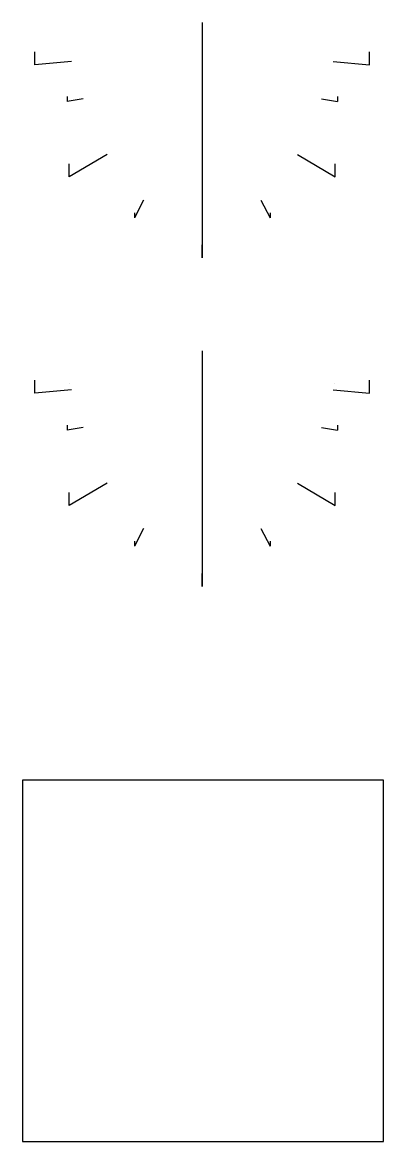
# Model space of a CAD drawing. Header units: millimetres. Extents: x 9 to 1485, y -262 to 627.
# Drawn here: x 1265 to 1485, y -262 to 420 of the extents above; entities that cross this region are included whole.
import ezdxf

# ---------------------------------------------------------------- set-up
doc = ezdxf.new("R2010")
doc.units = ezdxf.units.MM
doc.layers.add('AUX', color=6, linetype='Continuous')

msp = doc.modelspace()

# ---------------------------------------------------------------- linework, layer by layer
for p, q in [((1374.906, 419.521), (1374.906, 303.523)), ((1272.968, 393.734), (1272.968, 401.661)), ((1295.248, 395.804), (1272.968, 393.734)), ((1454.564, 395.804), (1476.844, 393.734)), ((1476.844, 393.734), (1476.844, 401.661)), ((1292.553, 374.342), (1292.553, 371.295)), ((1457.259, 374.342), (1457.259, 371.295)), ((1316.939, 339.015), (1293.932, 325.458)), ((1432.873, 339.015), (1455.88, 325.458)), ((1293.932, 325.458), (1293.932, 333.385)), ((1455.88, 325.458), (1455.88, 333.385)), ((1333.642, 303.602), (1333.642, 300.555)), ((1374.906, 305.944), (1374.906, 276.147)), ((1416.17, 303.602), (1416.17, 300.555)), ((1374.906, 276.147), (1374.906, 284.074)), ((1374.906, 219.521), (1374.906, 103.523)), ((1272.968, 193.734), (1272.968, 201.661)), ((1476.844, 193.734), (1476.844, 201.661)), ((1295.248, 195.804), (1272.968, 193.734)), ((1454.564, 195.804), (1476.844, 193.734)), ((1292.553, 174.342), (1292.553, 171.295)), ((1457.259, 174.342), (1457.259, 171.295)), ((1316.939, 139.015), (1293.932, 125.458)), ((1432.873, 139.015), (1455.88, 125.458)), ((1293.932, 125.458), (1293.932, 133.385)), ((1455.88, 125.458), (1455.88, 133.385)), ((1333.642, 103.602), (1333.642, 100.555)), ((1374.906, 105.944), (1374.906, 76.147)), ((1416.17, 103.602), (1416.17, 100.555)), ((1374.906, 76.147), (1374.906, 84.074))]:
    msp.add_line(p, q)
at = {"extrusion": (-0.996928, -0.078324, 0)}
msp.add_line((1294.338, 199.392, 2), (1294.338, 199.392), dxfattribs=at)
at = {"extrusion": (0.996928, -0.078324, -6.01853e-36)}
msp.add_line((1455.474, 199.392, 2), (1455.474, 199.392), dxfattribs=at)
msp.add_lwpolyline([(1265.348, -261.868), (1485.348, -261.868), (1485.348, -41.868), (1265.348, -41.868)], close=True)
at = {"layer": 'AUX'}
for p, q in [((1302.351, 372.878), (1292.553, 371.295)), ((1447.461, 372.878), (1457.259, 371.295)), ((1339.212, 311.332), (1333.642, 300.555)), ((1410.6, 311.332), (1416.17, 300.555)), ((1302.351, 172.878), (1292.553, 171.295)), ((1447.461, 172.878), (1457.259, 171.295)), ((1339.212, 111.332), (1333.642, 100.555)), ((1410.6, 111.332), (1416.17, 100.555))]:
    msp.add_line(p, q, dxfattribs=at)

doc.saveas('drawing.dxf')
